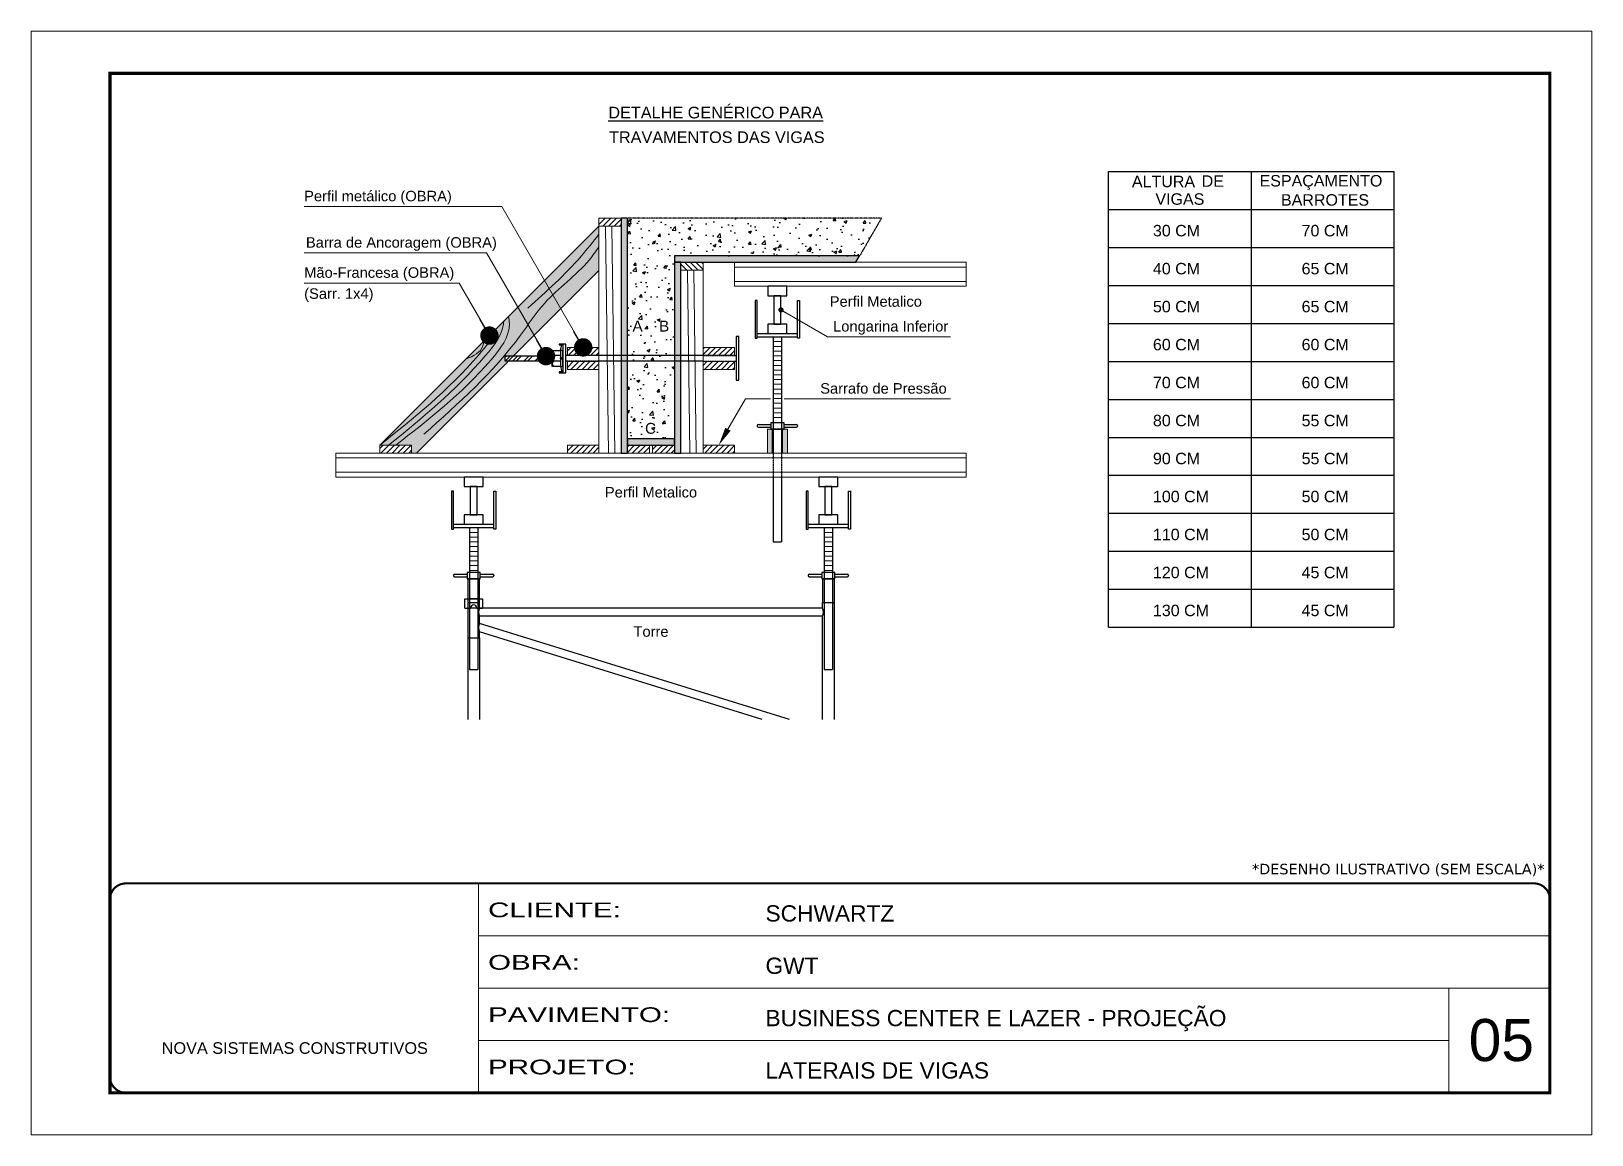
# Model space of a CAD drawing. Extents: x 2603 to 22413, y 1253 to 30260.
# Drawn here: x 2603 to 4088, y 27671 to 28721 of the extents above; entities that cross this region are included whole.
import ezdxf
from ezdxf.enums import TextEntityAlignment as Align

# ---------------------------------------------------------------- set-up
doc = ezdxf.new("R2010")
doc.units = 0
for name, pattern in [('CONTINUO', [0]), ('DASHED', [0.75, 0.5, -0.25]), ('HIDDEN', [0.375, 0.25, -0.125])]:
    doc.linetypes.add(name, pattern=pattern)
doc.layers.add('BARRA DE ANCORAGEM', color=251, linetype='Continuous')
doc.layers.add('GARFOS', color=7, linetype='Continuous')
for name, color, linetype, lineweight in [('CARIMBO', 255, 'Continuous', 9), ('CONCRETO', 251, 'Continuous', 25), ('Demarcação 1', 251, 'Continuous', 9), ('Escoras', 2, 'Continuous', 25), ('Folhas', 255, 'Continuous', 9), ('Forcador', 251, 'Continuous', 25), ('Hachura', 251, 'Continuous', 9), ('Madeira', 126, 'Continuous', 18), ('Perfil Metálico', 224, 'Continuous', 18), ('SARRAFO DE PRESSAO', 251, 'DASHED', 9)]:
    doc.layers.add(name, color=color, linetype=linetype, lineweight=lineweight)
doc.layers.add('Demarcação 2', color=7, linetype='Continuous', lineweight=9, true_color=0xe0e0e0)
doc.styles.add('ARIAL', font='arial.ttf')
doc.styles.get("Standard").update_dxf_attribs({"font": 'arial.ttf'})
doc.styles.add('stylellllll', font='verdana.ttf', dxfattribs={"height": 2})
doc.styles.add('Tecnologia', font='')
doc.styles.get('Tecnologia').set_extended_font_data('Forgotten Futurist')
doc.dimstyles.new('3x', dxfattribs={"dimtxt": 10, "dimasz": 5, "dimexe": 7, "dimexo": 5, "dimgap": 4, "dimtad": 1, "dimdec": 4, "dimlfac": 0.333333, "dimdsep": 46, "dimtxsty": 'Standard', "dimblk": 'DOT', "dimcen": 0.09, "dimclrd": 1, "dimclre": 1, "dimclrt": 2, "dimadec": 0, "dimazin": 2, "dimtfac": 1, "dimtdec": 4, "dimtmove": 0, "dimatfit": 3, "dimldrblk": 'DOT', "dimfxl": 1, "dimtolj": 1, "dimtzin": 0, "dimlwd": 9, "dimlwe": 9, "dimarcsym": 0})
pattern_1 = [(45, (-2137.7757, 34260.1615), (-2.6516504, 2.6516504), [])]

msp = doc.modelspace()

# ---------------------------------------------------------------- texts
at = {"color": 0, "linetype": 'Continuous', "ltscale": 5, "style": 'ARIAL'}
for s, p in [('%%UDETALHE GENÉRICO PARA', (3254.29, 28637.65)), ('TRAVAMENTOS DAS VIGAS', (3255.36, 28614.25))]:
    msp.add_text(s, height=11.0592, dxfattribs=at).set_placement(p, align=Align.CENTER)
at = {"layer": 'CARIMBO', "style": 'ARIAL'}
for s, height, p in [('Perfil metálico (OBRA)', 10, (2862.71, 28558.76)), ('Barra de Ancoragem (OBRA)', 10, (2864.39, 28514.64)), ('Mão-Francesa (OBRA)', 10, (2862.71, 28485.98)), ('Longarina Inferior', 10, (3366.04, 28434.87)), ('Sarrafo de Pressão', 10, (3353.76, 28375.75)), ('05', 40, (3970.83, 27740.74))]:
    msp.add_text(s, height=height, dxfattribs=at).set_placement(p)
msp.add_text('(Sarr. 1x4)', height=10, dxfattribs=at).set_placement((2862.71, 28475.98), align=Align.TOP_LEFT)
for s, p in [('Perfil Metalico', (3406.69, 28463.45)), ('Perfil Metalico', (3192.75, 28281.95)), ('Torre', (3192.75, 28149.43))]:
    msp.add_text(s, height=10, dxfattribs=at).set_placement(p, align=Align.MIDDLE_CENTER)
at = {"layer": 'CARIMBO', "color": 0, "linetype": 'Continuous', "style": 'ARIAL'}
for s, p in [('A', (3179.96, 28440)), ('B', (3205.25, 28440)), ('C', (3192.29, 28342.75))]:
    msp.add_text(s, height=10.37, dxfattribs=at).set_placement(p, align=Align.MIDDLE_CENTER)
at = {"layer": 'CARIMBO', "style": 'stylellllll'}
msp.add_text('*DESENHO ILUSTRATIVO (SEM ESCALA)*', height=10, dxfattribs=at).set_placement((4042.97, 27918.42), align=Align.RIGHT)
at = {"layer": 'GARFOS', "color": 2, "ltscale": 1.5}
for s, height, p in [('ALTURA   ', 10.91, (3650.36, 28572.17)), ('DE', 10.91, (3716.76, 28572.55)), ('ESPAÇAMENTO', 10.9102, (3771.81, 28572.86)), ('VIGAS', 10.91, (3672.72, 28555.47)), ('BARROTES', 10.91, (3792.22, 28554.63)), ('30 CM', 10.91, (3670.36, 28525.4)), ('70 CM', 10.91, (3811.84, 28525.4)), ('40 CM', 10.91, (3670.36, 28489.26)), ('65 CM', 10.91, (3811.84, 28489.26)), ('50 CM', 10.91, (3670.36, 28453.13)), ('65 CM', 10.91, (3811.84, 28453.13)), ('60 CM', 10.91, (3670.36, 28416.99)), ('60 CM', 10.91, (3811.84, 28416.99)), ('70 CM', 10.91, (3670.36, 28380.85)), ('60 CM', 10.91, (3811.84, 28380.85)), ('80 CM', 10.91, (3670.36, 28344.72)), ('55 CM', 10.91, (3811.84, 28344.72)), ('90 CM', 10.91, (3670.36, 28308.58)), ('55 CM', 10.91, (3811.84, 28308.58)), ('100 CM', 10.91, (3670.36, 28272.45)), ('50 CM', 10.91, (3811.84, 28272.45)), ('110 CM', 10.91, (3670.36, 28236.31)), ('50 CM', 10.91, (3811.84, 28236.31)), ('120 CM', 10.91, (3670.36, 28200.17)), ('45 CM', 10.91, (3811.84, 28200.17)), ('130 CM', 10.91, (3670.36, 28164.04)), ('45 CM', 10.91, (3811.84, 28164.04))]:
    msp.add_text(s, height=height, dxfattribs=at).set_placement(p)

# ---------------------------------------------------------------- blocks, each defined once
blk = doc.blocks.new('9999999999')
at = {"color": 30, "linetype": 'CONTINUO'}
for p, q in [((98564.6, 34230.2), (98564.6, 34429.4)), ((98564.6, 34379.6), (99584, 34379.6)), ((98564.6, 34329.8), (99488, 34329.8)), ((99584, 34329.8), (99488, 34329.8)), ((99488, 34329.8), (99488, 34230.2)), ((98564.6, 34280), (99488, 34280))]:
    blk.add_line(p, q, dxfattribs=at)
at = {"color": 30, "linetype": 'CONTINUO', "const_width": 2}
blk.add_lwpolyline([(99584, 34230.2), (99584, 34414.4, 0.414214), (99569, 34429.4), (98229, 34429.4, 0.414214), (98214, 34414.4), (98214, 34245.2, 0.414214), (98229, 34230.2), (99584, 34230.2)], format="xyb", dxfattribs=at)
at = {"layer": 'Folhas'}
blk.add_lwpolyline([(98139, 34190.2), (99624, 34190.2), (99624, 35240.2), (98139, 35240.2)], close=True, dxfattribs=at)
at = {"layer": 'Folhas', "color": 30, "const_width": 3}
blk.add_lwpolyline([(98214, 34230.2), (99584, 34230.2), (99584, 35200.2), (98214, 35200.2)], close=True, dxfattribs=at)
at = {"color": 7, "linetype": 'Continuous', "ltscale": 5, "style": 'ARIAL'}
for s, height, p in [('SCHWARTZ', 15.48, (98837.7, 34393.1)), ('GWT', 15.48, (98837.7, 34343.3)), ('BUSINESS CENTER E LAZER - PROJEÇÃO', 15.483, (98837.7, 34293.5)), ('NOVA SISTEMAS CONSTRUTIVOS', 11.059, (98263.2, 34267.2)), ('LATERAIS DE VIGAS', 15.483, (98837.7, 34243.7))]:
    blk.add_text(s, height=height, dxfattribs=at).set_placement(p)
at = {"layer": 'Folhas', "color": 7, "style": 'Tecnologia', "width": 1.5}
for s, p in [('CLIENTE:', (98573.7, 34397.2)), ('OBRA:', (98573.7, 34347.3)), ('PAVIMENTO:', (98573.7, 34297.5)), ('PROJETO:', (98573.7, 34247.7))]:
    blk.add_text(s, height=14, dxfattribs=at).set_placement(p)
blk = doc.blocks.new('HT20CT')
at = {"layer": 'Forcador'}
for points in [[(-4, 16), (-4, 20), (4, 20), (4, 16)], [(-1.5, 4), (-1.5, 16), (1.5, 16), (1.5, 4)], [(-4, 0), (-4, 4), (4, 4), (4, 0)]]:
    blk.add_lwpolyline(points, close=True, dxfattribs=at)
blk = doc.blocks.new('_Dot')
at = {"color": 0, "linetype": 'ByBlock', "lineweight": -2}
blk.add_line((-0.5, 0), (-1, 0), dxfattribs=at)
at = {"color": 0, "linetype": 'ByBlock', "const_width": 0.5}
blk.add_lwpolyline([(-0.25, 0, 1), (0.25, 0, 1)], format="xyb", close=True, dxfattribs=at)

# ---------------------------------------------------------------- hatches: boundary and pattern name
at = {"layer": 'CONCRETO', "linetype": 'DASHED', "ltscale": 0.3}
h = msp.add_hatch(dxfattribs=at)
h.set_pattern_fill('AR-CONC', color=256, scale=4, style=0)
h.set_pattern_definition([(50, (-45496.77, 20589.82), (28.690407, -2.510085), [3, -33]), (355, (-45496.77, 20589.82), (-5.550053, 30.087685), [2.4, -26.4]), (100.4514, (-45494.38, 20589.61), (23.140375, 27.577582), [2.549608, -28.045684]), (46.1842, (-45496.77, 20597.82), (42.689642, -6.62076), [4.5, -49.5]), (96.6356, (-45493.213, 20597.27), (37.386508, 38.964715), [3.82441, -42.06852]), (351.1842, (-45496.77, 20597.82), (37.386478, 38.964744), [3.6, -39.6]), (21, (-45492.77, 20595.82), (23.876282, -16.104756), [3, -33]), (326, (-45492.77, 20595.82), (9.732613, 29.006002), [2.4, -26.4]), (71.4514, (-45490.78, 20594.478), (33.608905, 12.90122), [2.549608, -28.045684]), (37.5, (-45496.77, 20589.82), (0.4863942, 13.3157542), [0, -26.08, 0, -26.8, 0, -26.5]), (7.5, (-45496.77, 20589.82), (10.5227815, 15.7764685), [0, -15.28, 0, -25.48, 0, -10.1]), (327.5, (-45505.69, 20589.82), (21.3528974, -0.9021949), [0, -10, 0, -31.2, 0, -41.4]), (317.5, (-45509.69, 20589.82), (23.327447, 4.004199), [0, -13, 0, -20.72, 0, -29.4])])
h.paths.add_polyline_path([(3170.25, 28542.75), (3170.25, 28332.75), (3215.25, 28332.75), (3215.25, 28506.75), (3391.24, 28506.75), (3412.02, 28542.75)])
h.paths.add_polyline_path([(3197.82, 28432.22), (3212.67, 28432.22), (3212.67, 28447.77), (3197.82, 28447.77)], flags=24)
h.paths.add_polyline_path([(3172.51, 28432.22), (3187.4, 28432.22), (3187.4, 28447.77), (3172.51, 28447.77)], flags=24)
h.paths.add_polyline_path([(3184.38, 28334.71), (3200.2, 28334.71), (3200.2, 28350.79), (3184.38, 28350.79)], flags=24)
at = {"layer": 'Demarcação 1'}
for points in [[(3170.25, 28542.75), (3164.25, 28542.75), (3164.25, 28319.25), (3170.25, 28319.25)], [(3391.24, 28506.75), (3215.25, 28506.75), (3215.25, 28500.75), (3387.78, 28500.75)], [(3221.25, 28500.75), (3215.25, 28500.75), (3215.25, 28319.25), (3221.25, 28319.25)], [(3215.25, 28332.75), (3170.25, 28332.75), (3170.25, 28326.75), (3215.25, 28326.75)]]:
    msp.add_hatch(color=256, dxfattribs=at).paths.add_polyline_path(points)
at = {"layer": 'Demarcação 2'}
msp.add_hatch(color=256, dxfattribs=at).paths.add_polyline_path([(3143.25, 28492.82), (3143.25, 28535.25), (2934.76, 28326.76), (2964.83, 28326.76), (2964.83, 28319.25), (2969.67, 28319.25), (3057.46, 28407.04), (3053.79, 28407.04), (3053.79, 28411.46), (3061.88, 28411.46)])
at = {"layer": 'Hachura'}
h = msp.add_hatch(dxfattribs=at)
h.set_pattern_fill('ANSI31', color=256, scale=30, style=0)
h.set_pattern_definition(pattern_1)
h.paths.add_polyline_path([(3143.25, 28542.75), (3164.25, 28542.75), (3164.25, 28535.25), (3143.25, 28535.25)])
h = msp.add_hatch(dxfattribs=at)
h.set_pattern_fill('ANSI31', color=256, scale=30, style=0)
h.set_pattern_definition([(135, (10704.1353, 32815.8565), (2.6516504, 2.6516504), [])])
h.paths.add_polyline_path([(3221.25, 28500.75), (3242.25, 28500.75), (3242.25, 28493.25), (3221.25, 28493.25)])
h = msp.add_hatch(dxfattribs=at)
h.set_pattern_fill('ANSI32', color=256, scale=20, angle=90, style=0)
h.set_pattern_definition([(45, (11710.317, 19434.917), (5.303301, -5.303301), []), (45, (11710.317, 19438.453), (5.303301, -5.303301), [])])
h.paths.add_polyline_path([(3053.79, 28407.04), (3053.79, 28411.46), (3098.79, 28411.46), (3098.79, 28407.04)])
h = msp.add_hatch(dxfattribs=at)
h.set_pattern_fill('ANSI31', color=256, scale=30, style=0)
h.set_pattern_definition(pattern_1)
h.paths.add_polyline_path([(3143.25, 28412.25), (3143.25, 28419.77), (3113.18, 28419.77), (3113.18, 28412.25)])
h = msp.add_hatch(dxfattribs=at)
h.set_pattern_fill('ANSI31', color=256, scale=30, style=0)
h.set_pattern_definition(pattern_1)
h.paths.add_polyline_path([(3272.31, 28412.25), (3272.31, 28419.77), (3242.25, 28419.77), (3242.25, 28412.25)])
h = msp.add_hatch(dxfattribs=at)
h.set_pattern_fill('ANSI31', color=256, scale=30, style=0)
h.set_pattern_definition(pattern_1)
h.paths.add_polyline_path([(3113.18, 28398.72), (3143.25, 28398.72), (3143.25, 28406.24), (3113.18, 28406.24)])
h = msp.add_hatch(dxfattribs=at)
h.set_pattern_fill('ANSI31', color=256, scale=30, style=0)
h.set_pattern_definition(pattern_1)
h.paths.add_polyline_path([(3242.25, 28398.72), (3272.31, 28398.72), (3272.31, 28406.24), (3242.25, 28406.24)])
h = msp.add_hatch(dxfattribs=at)
h.set_pattern_fill('ANSI31', color=256, scale=30, style=0)
h.set_pattern_definition([(45, (-2316.191, 34167.1547), (-2.6516504, 2.6516504), [])])
h.paths.add_polyline_path([(2964.83, 28319.25), (2964.83, 28326.76), (2934.76, 28326.76), (2934.76, 28319.25)])
h = msp.add_hatch(dxfattribs=at)
h.set_pattern_fill('ANSI31', color=256, scale=30, style=0)
h.set_pattern_definition(pattern_1)
h.paths.add_polyline_path([(3113.25, 28319.25), (3143.25, 28319.25), (3143.25, 28326.75), (3113.25, 28326.75)])
h = msp.add_hatch(dxfattribs=at)
h.set_pattern_fill('ANSI31', color=256, scale=30, style=0)
h.set_pattern_definition(pattern_1)
h.paths.add_polyline_path([(3170.25, 28326.75), (3191.25, 28326.75), (3191.25, 28319.25), (3170.25, 28319.25)])
h = msp.add_hatch(dxfattribs=at)
h.set_pattern_fill('ANSI31', color=256, scale=30, style=0)
h.set_pattern_definition(pattern_1)
h.paths.add_polyline_path([(3215.25, 28319.25), (3215.25, 28326.75), (3194.25, 28326.75), (3194.25, 28319.25)])
h = msp.add_hatch(dxfattribs=at)
h.set_pattern_fill('ANSI31', color=256, scale=30, style=0)
h.set_pattern_definition(pattern_1)
h.paths.add_polyline_path([(3272.25, 28326.75), (3242.25, 28326.75), (3242.25, 28319.25), (3272.25, 28319.25)])
at = {"layer": 'Perfil Metálico'}
for points in [[(3303.61, 28319.25), (3308.11, 28319.25), (3308.11, 28342.05), (3303.61, 28342.05)], [(3317.98, 28319.25), (3322.48, 28319.25), (3322.48, 28342.05), (3317.98, 28342.05)]]:
    msp.add_hatch(color=256, dxfattribs=at).paths.add_polyline_path(points)

# ---------------------------------------------------------------- linework, layer by layer
for points in [[(3170.25, 28542.75), (3164.25, 28542.75), (3164.25, 28319.25), (3170.25, 28319.25)], [(3391.24, 28506.75), (3215.25, 28506.75), (3215.25, 28500.75), (3387.78, 28500.75)], [(3221.25, 28500.75), (3215.25, 28500.75), (3215.25, 28319.25), (3221.25, 28319.25)], [(3215.25, 28332.75), (3170.25, 28332.75), (3170.25, 28326.75), (3215.25, 28326.75)]]:
    msp.add_lwpolyline(points, close=True)
at = {"layer": 'BARRA DE ANCORAGEM'}
for p, q in [((3109, 28422.94), (3109, 28395.55)), ((3106.67, 28416.76), (3107.84, 28422.06)), ((3242.24, 28411.91), (3143.25, 28411.91)), ((3106.67, 28401.74), (3107.84, 28396.43)), ((3242.24, 28406.58), (3143.25, 28406.58))]:
    msp.add_line(p, q, dxfattribs=at)
at = {"layer": 'BARRA DE ANCORAGEM', "linetype": 'HIDDEN'}
for p, q in [((3143.25, 28411.91), (3111.68, 28411.91)), ((3242.24, 28411.91), (3273.81, 28411.91)), ((3143.25, 28406.58), (3111.68, 28406.58)), ((3242.24, 28406.58), (3273.81, 28406.58))]:
    msp.add_line(p, q, dxfattribs=at)
at = {"layer": 'BARRA DE ANCORAGEM', "flags": 128}
for points in [[(3109, 28422.94), (3105.44, 28422.94), (3105.44, 28422.06), (3109, 28422.06)], [(3111.68, 28395.55), (3111.68, 28422.94), (3109, 28422.94), (3109, 28395.55)], [(3276.21, 28388.44), (3276.21, 28430.05), (3273.81, 28430.05), (3273.81, 28388.44)], [(3098.79, 28411.46), (3053.79, 28411.46), (3053.79, 28407.04), (3098.79, 28407.04)], [(3109, 28416.76), (3106.67, 28416.76), (3106.67, 28401.74), (3109, 28401.74)], [(3109, 28396.43), (3105.44, 28396.43), (3105.44, 28395.55), (3109, 28395.55)]]:
    msp.add_lwpolyline(points, close=True, dxfattribs=at)
for points in [[(3106.67, 28411.9), (3100.56, 28411.9, -0.729796), (3100.56, 28416.76, -0.729796)], [(3106.67, 28406.6), (3100.56, 28406.6, -0.6666667), (3100.56, 28411.9, -0.6666667)]]:
    msp.add_lwpolyline(points, format="xyb", dxfattribs=at)
for points in [[(3106.67, 28401.74), (3098.79, 28401.74), (3098.79, 28416.76), (3106.67, 28416.76)], [(3106.67, 28408.8), (3109, 28408.8), (3109, 28409.69), (3106.67, 28409.69), (3106.67, 28408.8), (3106.67, 28409.69)]]:
    msp.add_lwpolyline(points, dxfattribs=at)
at = {"layer": 'BARRA DE ANCORAGEM'}
msp.add_arc((3101.34, 28404.17), 2.55, 107.75636, 252.24364, dxfattribs=at)
at = {"layer": 'CONCRETO', "linetype": 'DASHED', "ltscale": 0.3}
for q in [(3170.25, 28542.75), (3391.24, 28506.75)]:
    msp.add_line((3412.02, 28542.75), q, dxfattribs=at)
at = {"layer": 'Escoras'}
for p, q in [((3318.67, 28342.05), (3307.42, 28342.05)), ((3018.37, 28199.7), (3018.37, 28065.6)), ((3029.62, 28199.7), (3018.37, 28199.7)), ((3029.62, 28177.2), (3029.62, 28199.7)), ((3367.12, 28199.7), (3355.87, 28199.7)), ((3355.87, 28199.7), (3355.87, 28177.2)), ((3367.12, 28199.7), (3367.12, 28065.6)), ((3015.56, 28180.57), (3032.43, 28180.57)), ((3015.56, 28171.8), (3015.56, 28180.57)), ((3015.56, 28171.8), (3021.07, 28171.8)), ((3018.37, 28177.2), (3029.62, 28177.2)), ((3027.93, 28180.55), (3020.06, 28180.55)), ((3027.93, 28171.52), (3020.06, 28171.52)), ((3026.92, 28171.8), (3032.43, 28171.8)), ((3029.62, 28171.57), (3029.62, 28177.2)), ((3355.87, 28171.57), (3029.62, 28171.57)), ((3032.43, 28180.57), (3032.43, 28171.8)), ((3355.87, 28177.2), (3367.12, 28177.2)), ((3355.87, 28171.57), (3355.87, 28177.2)), ((3355.87, 28163.92), (3029.62, 28163.92)), ((3029.62, 28157.57), (3029.62, 28163.92)), ((3324.39, 28065.6), (3029.62, 28157.08)), ((3355.87, 28065.6), (3355.87, 28163.92)), ((3018.37, 28143.45), (3029.62, 28143.45)), ((3298.58, 28065.6), (3029.62, 28149.07)), ((3029.62, 28143.45), (3029.62, 28149.07)), ((3029.62, 28143.45), (3029.62, 28065.6))]:
    msp.add_line(p, q, dxfattribs=at)
for centre, radius, start, end in [((3024, 28171.8), 2.92, 0, 180), ((3037.19, 28167.75), 8.48, 153.19207, 206.80793), ((3348.3, 28167.75), 8.48, 333.19207, 26.80793), ((3039.03, 28153.32), 10.33, 155.71056, 204.28944)]:
    msp.add_arc(centre, radius, start, end, dxfattribs=at)
at = {"layer": 'Forcador', "linetype": 'Continuous'}
for p, q in [((3293.92, 28432.95), (3332.17, 28432.95)), ((3293.92, 28429.8), (3332.17, 28429.8)), ((3309.11, 28429.8), (3309.11, 28319.25)), ((3316.98, 28429.8), (3316.98, 28319.25)), ((3293.92, 28345.42), (3293.92, 28344.97)), ((3294.93, 28346.43), (3306.74, 28346.43)), ((3294.93, 28343.96), (3306.74, 28343.96)), ((3319.34, 28346.43), (3331.16, 28346.43)), ((3319.34, 28343.96), (3331.16, 28343.96)), ((3332.17, 28345.42), (3332.17, 28344.97)), ((3309.11, 28296.45), (3309.11, 28234.8)), ((3316.98, 28296.45), (3316.98, 28234.8)), ((3004.87, 28251.45), (3043.12, 28251.45)), ((3004.87, 28248.3), (3043.12, 28248.3)), ((3020.06, 28248.3), (3020.06, 28113.3)), ((3027.93, 28248.3), (3027.93, 28113.3)), ((3342.37, 28251.45), (3380.62, 28251.45)), ((3342.37, 28248.3), (3380.62, 28248.3)), ((3357.56, 28248.3), (3357.56, 28113.3)), ((3365.43, 28248.3), (3365.43, 28113.3)), ((3309.11, 28234.8), (3316.98, 28234.8)), ((3004.87, 28203.07), (3004.87, 28202.62)), ((3005.88, 28204.08), (3017.7, 28204.08)), ((3005.88, 28201.61), (3017.7, 28201.61)), ((3030.3, 28204.08), (3042.11, 28204.08)), ((3030.3, 28201.61), (3042.11, 28201.61)), ((3043.12, 28203.07), (3043.12, 28202.62)), ((3342.37, 28203.07), (3342.37, 28202.62)), ((3343.38, 28204.08), (3355.2, 28204.08)), ((3343.38, 28201.61), (3355.2, 28201.61)), ((3367.8, 28204.08), (3379.61, 28204.08)), ((3367.8, 28201.61), (3379.61, 28201.61)), ((3380.62, 28203.07), (3380.62, 28202.62)), ((3020.06, 28113.3), (3027.93, 28113.3)), ((3357.56, 28113.3), (3365.43, 28113.3))]:
    msp.add_line(p, q, dxfattribs=at)
at = {"layer": 'Forcador', "linetype": 'HIDDEN'}
for p, q in [((3309.11, 28319.25), (3309.11, 28296.45)), ((3316.98, 28319.25), (3316.98, 28296.45))]:
    msp.add_line(p, q, dxfattribs=at)
at = {"layer": 'Forcador', "linetype": 'Continuous'}
for points in [[(3292.01, 28464.45), (3292.01, 28428.45), (3293.92, 28428.45), (3293.92, 28464.45)], [(3334.08, 28464.45), (3334.08, 28428.45), (3332.17, 28428.45), (3332.17, 28464.45)], [(3306.74, 28347.9), (3306.74, 28342.05), (3319.34, 28342.05), (3319.34, 28347.9)], [(3002.96, 28282.95), (3002.96, 28246.95), (3004.87, 28246.95), (3004.87, 28282.95)], [(3045.03, 28282.95), (3045.03, 28246.95), (3043.12, 28246.95), (3043.12, 28282.95)], [(3340.46, 28282.95), (3340.46, 28246.95), (3342.37, 28246.95), (3342.37, 28282.95)], [(3382.53, 28282.95), (3382.53, 28246.95), (3380.62, 28246.95), (3380.62, 28282.95)], [(3017.7, 28205.55), (3017.7, 28199.7), (3030.3, 28199.7), (3030.3, 28205.55)], [(3355.2, 28205.55), (3355.2, 28199.7), (3367.8, 28199.7), (3367.8, 28205.55)]]:
    msp.add_lwpolyline(points, close=True, dxfattribs=at)
for centre, start, end in [((3294.93, 28345.42), 90, 180), ((3294.93, 28344.97), 180, 270), ((3331.16, 28345.42), 0, 90), ((3331.16, 28344.97), 270, 0), ((3005.88, 28203.07), 90, 180), ((3005.88, 28202.62), 180, 270), ((3042.11, 28203.07), 0, 90), ((3042.11, 28202.62), 270, 0), ((3343.38, 28203.07), 90, 180), ((3343.38, 28202.62), 180, 270), ((3379.61, 28203.07), 0, 90), ((3379.61, 28202.62), 270, 0)]:
    msp.add_arc(centre, 1.01, start, end, dxfattribs=at)
at = {"layer": 'GARFOS', "color": 2, "ltscale": 1.5}
for p, q in [((3628.17, 28153.5), (3628.17, 28587.13)), ((3628.17, 28587.13), (3899.71, 28587.13)), ((3763.94, 28587.13), (3763.94, 28153.5)), ((3899.71, 28587.13), (3899.71, 28153.5)), ((3628.17, 28551), (3899.71, 28551)), ((3628.17, 28551), (3899.71, 28551)), ((3628.17, 28514.86), (3899.71, 28514.86)), ((3628.17, 28478.73), (3899.71, 28478.73)), ((3628.17, 28442.59), (3899.71, 28442.59)), ((3628.17, 28406.45), (3899.71, 28406.45)), ((3628.17, 28370.32), (3899.71, 28370.32)), ((3628.17, 28334.18), (3899.71, 28334.18)), ((3628.17, 28298.05), (3899.71, 28298.05)), ((3628.17, 28261.91), (3899.71, 28261.91)), ((3628.17, 28225.77), (3899.71, 28225.77)), ((3628.17, 28189.64), (3899.71, 28189.64)), ((3628.17, 28153.5), (3899.71, 28153.5))]:
    msp.add_line(p, q, dxfattribs=at)
at = {"layer": 'Hachura'}
for p, q in [((3152.27, 28319.25), (3149.57, 28535.25)), ((3158.27, 28319.25), (3155.57, 28535.25)), ((3229.75, 28319.25), (3227.57, 28493.25)), ((3235.75, 28319.25), (3233.57, 28493.25)), ((3316.98, 28425.28), (3309.11, 28425.28)), ((3316.98, 28420.76), (3309.11, 28420.76)), ((3316.98, 28416.25), (3309.11, 28416.25)), ((3316.98, 28411.73), (3309.11, 28411.73)), ((3316.98, 28407.21), (3309.11, 28407.21)), ((3316.98, 28402.7), (3309.11, 28402.7)), ((3316.98, 28398.18), (3309.11, 28398.18)), ((3316.98, 28393.66), (3309.11, 28393.66)), ((3316.98, 28389.15), (3309.11, 28389.15)), ((3316.98, 28384.63), (3309.11, 28384.63)), ((3316.98, 28380.12), (3309.11, 28380.12)), ((3316.98, 28375.6), (3309.11, 28375.6)), ((3316.98, 28371.08), (3309.11, 28371.08)), ((3316.98, 28366.57), (3309.11, 28366.57)), ((3316.98, 28362.05), (3309.11, 28362.05)), ((3316.98, 28357.53), (3309.11, 28357.53)), ((3316.98, 28353.02), (3309.11, 28353.02)), ((3027.93, 28243.78), (3020.06, 28243.78)), ((3027.93, 28239.26), (3020.06, 28239.26)), ((3027.93, 28234.75), (3020.06, 28234.75)), ((3027.93, 28230.23), (3020.06, 28230.23)), ((3365.43, 28243.78), (3357.56, 28243.78)), ((3365.43, 28239.26), (3357.56, 28239.26)), ((3365.43, 28234.75), (3357.56, 28234.75)), ((3365.43, 28230.23), (3357.56, 28230.23)), ((3027.93, 28225.71), (3020.06, 28225.71)), ((3027.93, 28221.2), (3020.06, 28221.2)), ((3027.93, 28216.68), (3020.06, 28216.68)), ((3365.43, 28225.71), (3357.56, 28225.71)), ((3365.43, 28221.2), (3357.56, 28221.2)), ((3365.43, 28216.68), (3357.56, 28216.68)), ((3027.93, 28212.16), (3020.06, 28212.16)), ((3027.93, 28207.65), (3020.06, 28207.65)), ((3365.43, 28212.16), (3357.56, 28212.16)), ((3365.43, 28207.65), (3357.56, 28207.65))]:
    msp.add_line(p, q, dxfattribs=at)
at = {"layer": 'Hachura', "color": 1}
for p, q in [((3266, 28341.9), (3282.65, 28370.75)), ((3282.65, 28370.75), (3306.61, 28370.75)), ((3319.48, 28370.75), (3477.59, 28370.75))]:
    msp.add_line(p, q, dxfattribs=at)
at = {"layer": 'Hachura'}
for points in [[(3143.25, 28527.45), (3126.2, 28506.49), (3075.62, 28457.23)], [(2976.73, 28337.25), (3068.62, 28431.38), (3091.57, 28461.86), (3133.94, 28502.91), (3143.25, 28515.36)], [(2949.8, 28326.76), (3040.29, 28407.67), (3057.95, 28442.5), (3057.21, 28449.21)], [(3016.51, 28408.51), (3032.85, 28421.16), (3033.62, 28425.62)]]:
    msp.add_spline(points, degree=3, dxfattribs=at)
for points, knots in [([(2943.11, 28326.76), (2974.46, 28352.24), (3015.12, 28385.28), (3052.2, 28432.66), (3052.69, 28444.69)], [0, 0, 0, 0, 125.1825812, 162.3251979, 162.3251979, 162.3251979, 162.3251979]), ([(2934.76, 28326.76), (2966.99, 28352.5), (3006.22, 28383.81), (3041.91, 28428.39), (3044.93, 28436.93)], [0, 0, 0, 0, 127.741989, 155.4442459, 155.4442459, 155.4442459, 155.4442459])]:
    msp.add_open_spline(points, degree=3, knots=knots, dxfattribs=at)
at = {"layer": 'Hachura', "color": 1}
msp.add_solid([(3268.52, 28340.44), (3257.25, 28326.75), (3263.47, 28343.36)], dxfattribs=at)
at = {"layer": 'Madeira'}
for p, q in [((3143.25, 28535.25), (2934.76, 28326.76)), ((3143.25, 28535.25), (3143.25, 28326.75)), ((3143.25, 28492.82), (2969.67, 28319.25)), ((3242.25, 28326.75), (3242.25, 28493.25))]:
    msp.add_line(p, q, dxfattribs=at)
for points in [[(3143.25, 28535.25), (3164.25, 28535.25), (3164.25, 28542.75), (3143.25, 28542.75)], [(3242.25, 28493.25), (3221.25, 28493.25), (3221.25, 28500.75), (3242.25, 28500.75)], [(3113.18, 28419.77), (3143.25, 28419.77), (3143.25, 28412.25), (3113.18, 28412.25)], [(3242.25, 28419.77), (3272.31, 28419.77), (3272.31, 28412.25), (3242.25, 28412.25)], [(3113.18, 28398.72), (3143.25, 28398.72), (3143.25, 28406.24), (3113.18, 28406.24)], [(3242.25, 28398.72), (3272.31, 28398.72), (3272.31, 28406.24), (3242.25, 28406.24)], [(2934.76, 28326.76), (2964.83, 28326.76), (2964.83, 28319.25), (2934.76, 28319.25)], [(3113.25, 28319.25), (3143.25, 28319.25), (3143.25, 28326.75), (3113.25, 28326.75)], [(3191.25, 28319.25), (3170.25, 28319.25), (3170.25, 28326.75), (3191.25, 28326.75)], [(3194.25, 28319.25), (3215.25, 28319.25), (3215.25, 28326.75), (3194.25, 28326.75)], [(3272.25, 28319.25), (3242.25, 28319.25), (3242.25, 28326.75), (3272.25, 28326.75)]]:
    msp.add_lwpolyline(points, close=True, dxfattribs=at)
at = {"layer": 'Perfil Metálico'}
for p, q in [((3272.25, 28496.25), (3492.75, 28496.25)), ((3272.25, 28482.45), (3492.75, 28482.45)), ((2892.75, 28314.75), (3492.75, 28314.75)), ((2892.75, 28300.95), (3492.75, 28300.95))]:
    msp.add_line(p, q, dxfattribs=at)
for points in [[(3272.25, 28477.95), (3492.75, 28477.95), (3492.75, 28500.75), (3272.25, 28500.75)], [(3308.11, 28319.25), (3303.61, 28319.25), (3303.61, 28342.05), (3308.11, 28342.05)], [(3317.98, 28319.25), (3322.48, 28319.25), (3322.48, 28342.05), (3317.98, 28342.05)], [(2892.75, 28296.45), (3492.75, 28296.45), (3492.75, 28319.25), (2892.75, 28319.25)]]:
    msp.add_lwpolyline(points, close=True, dxfattribs=at)

# ---------------------------------------------------------------- block references
at = {"layer": 'Forcador', "linetype": 'Continuous', "xscale": -2.25, "yscale": 2.25, "zscale": 2.25}
for p in [(3313.04, 28432.95), (3361.5, 28251.45)]:
    msp.add_blockref('HT20CT', p, dxfattribs=at)
at = {"layer": 'Forcador', "xscale": -2.25, "yscale": 2.25, "zscale": 2.25}
msp.add_blockref('HT20CT', (3024, 28251.45), dxfattribs=at)
at = {"layer": 'SARRAFO DE PRESSAO', "color": 6, "linetype": 'ByBlock'}
msp.add_blockref('9999999999', (-95536.01, -6519.61), dxfattribs=at)

msp.set_redraw_order([(e.dxf.handle, doc.entitydb.next_handle()) for e in msp.query("TEXT MTEXT ATTDEF DIMENSION ARC_DIMENSION")])  # texts and dimensions are drawn at this point

# ---------------------------------------------------------------- leaders
msp.add_leader([(3316.42, 28455.45), (3360.72, 28429.87), (3477.59, 28429.87)], dimstyle='3x', override={"dimgap": 4, "dimtad": 0})
at = {"layer": 'Hachura'}
for points, override in [([(3128.21, 28419.77), (3050.85, 28553.76), (2862.71, 28553.76)], {"dimasz": 17.5, "dimtad": 0}), ([(3092.86, 28411.46), (3036.17, 28509.64), (2862.71, 28509.64)], {"dimasz": 17.5, "dimtad": 0}), ([(3039, 28431.01), (3010.15, 28480.98), (2862.71, 28480.98)], {"dimasz": 17.5, "dimgap": 4, "dimtad": 0})]:
    msp.add_leader(points, dimstyle='3x', override=override, dxfattribs=at)

doc.saveas('drawing.dxf')
